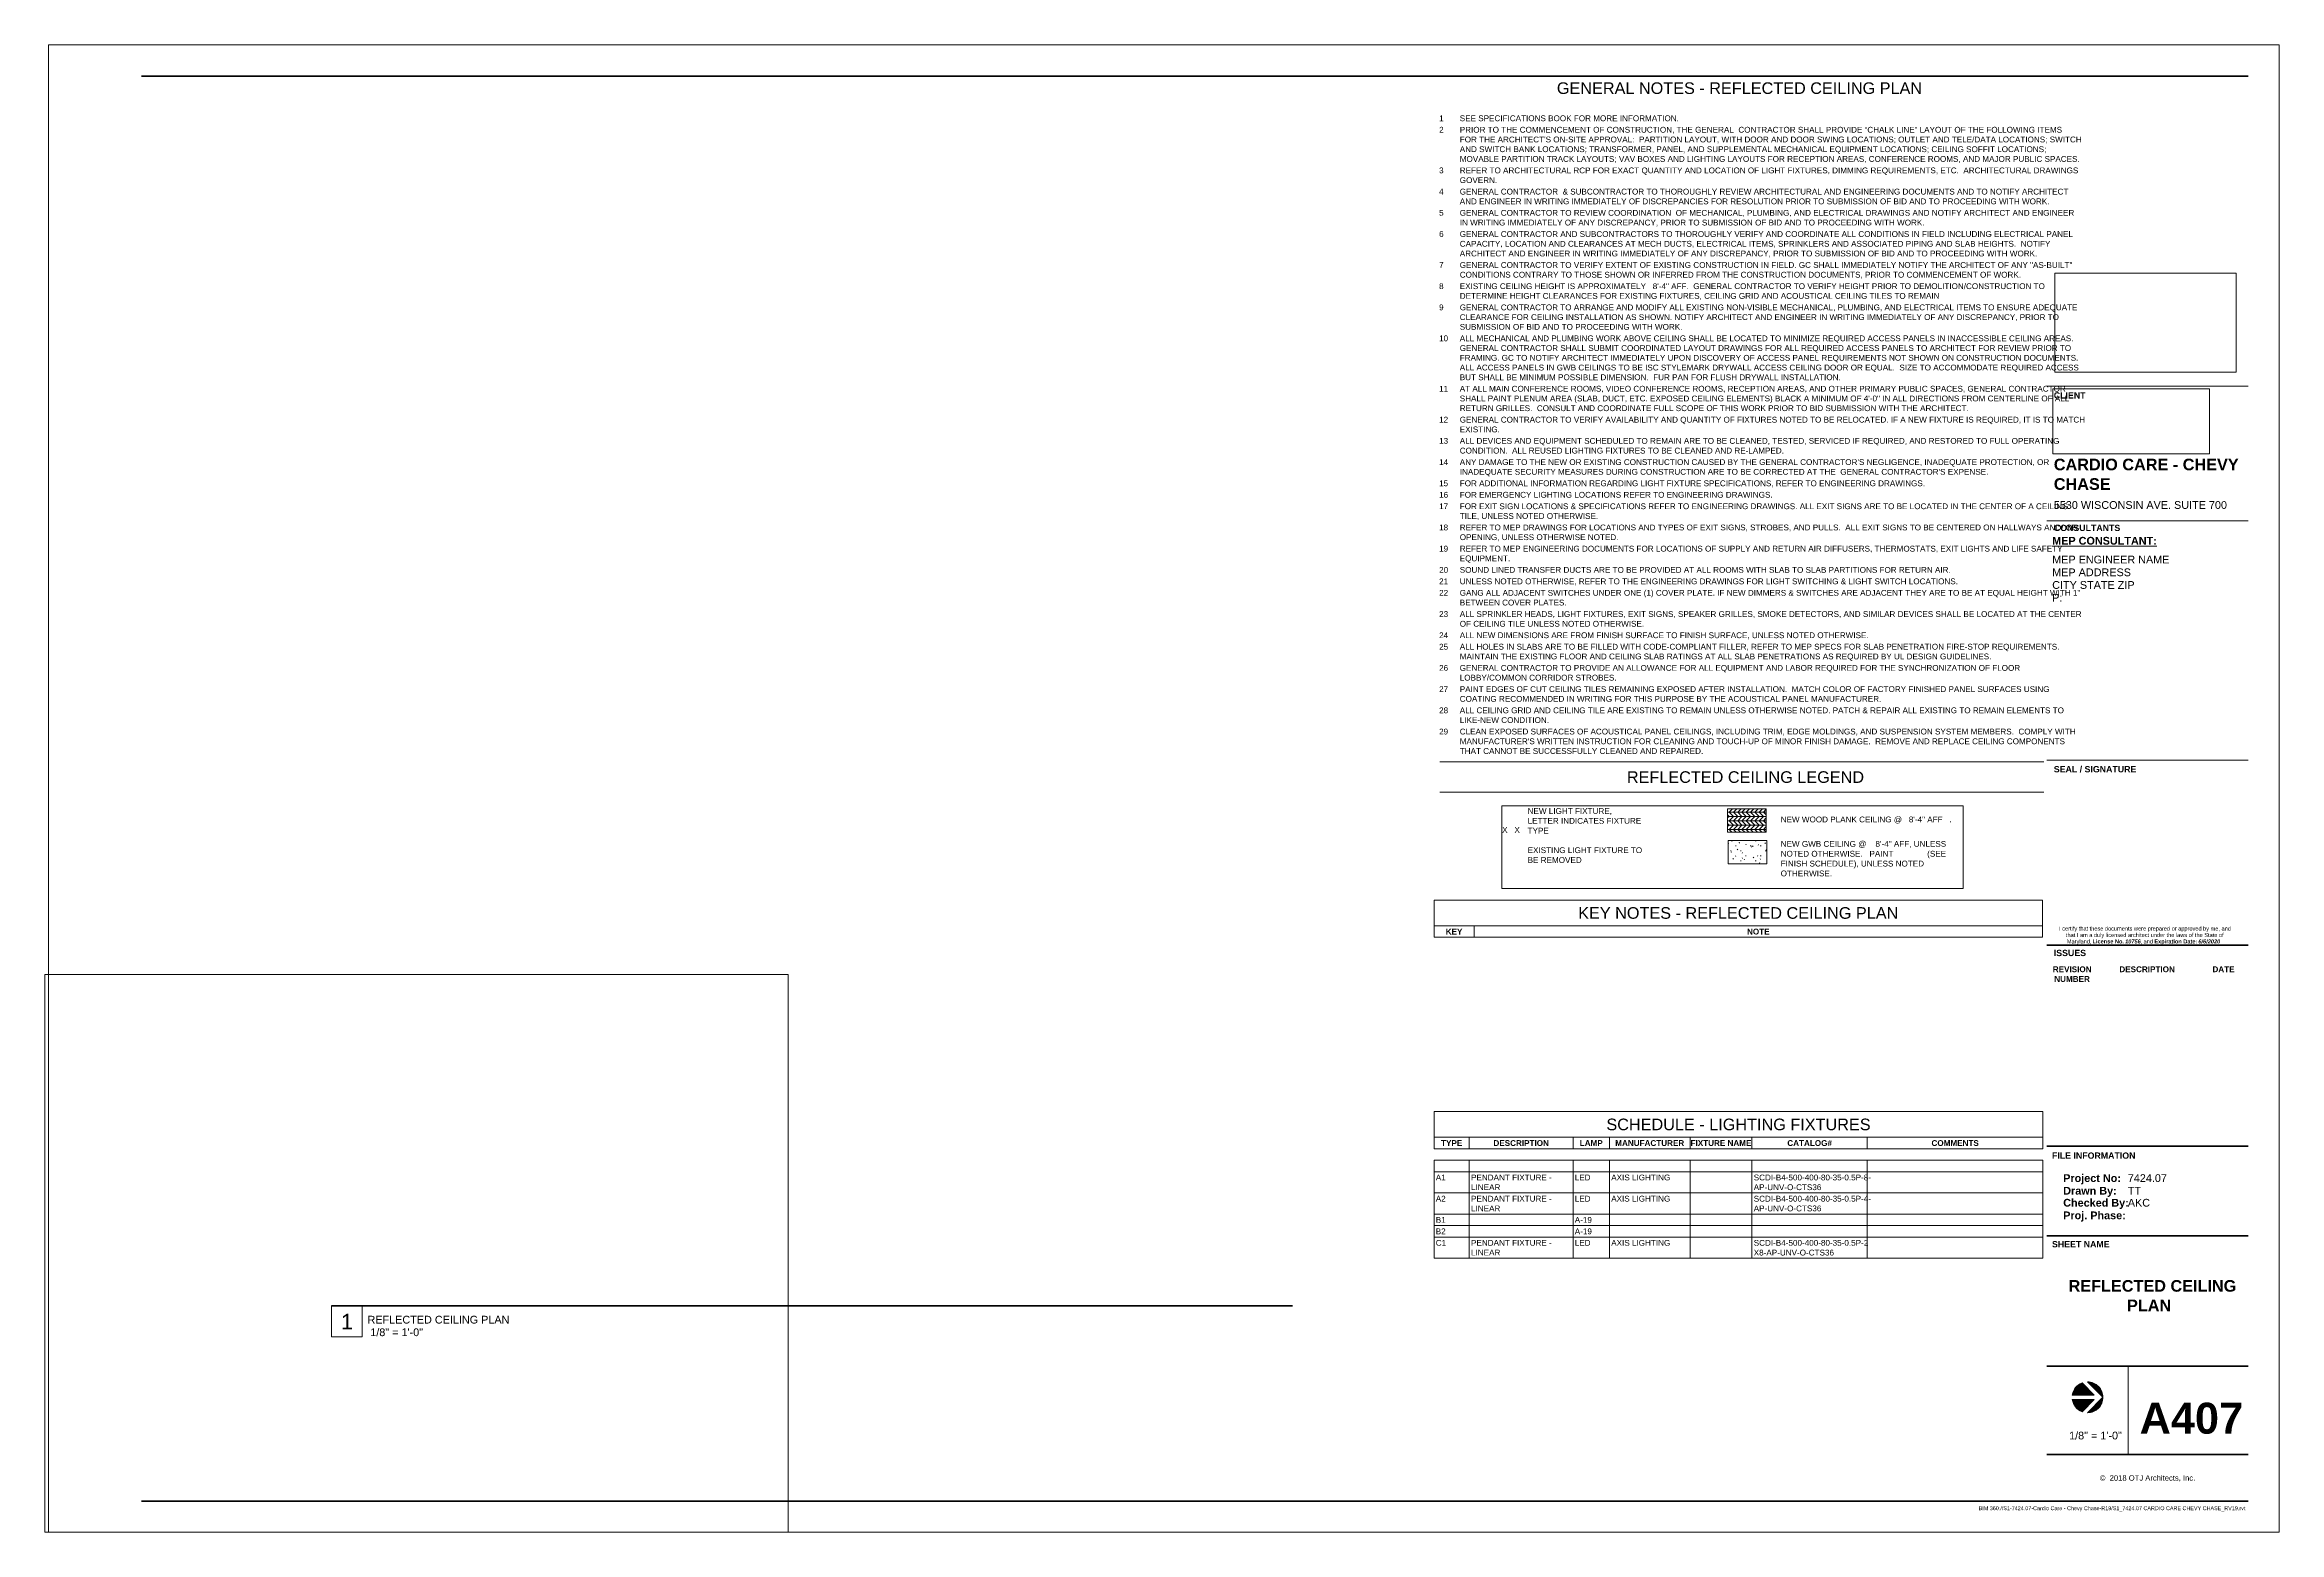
# Paper-space layout 'Layout1' of a CAD drawing. Header units: inches. Extents: x 0 to 36.1, y 0 to 24.
# The model-space entities are those that its viewports show. They can reach past a viewport. Long polylines and large blocks are cut down to what shows.
import ezdxf

# ---------------------------------------------------------------- set-up
doc = ezdxf.new("R2010")
doc.units = ezdxf.units.IN
doc.header["$MEASUREMENT"] = 0
for name, color, linetype, lineweight in [('A-ANNO-NOTE', 131, 'Continuous', 9), ('A-DETL-GENF', 92, 'Continuous', 9), ('A-DETL-THIN', 151, 'Continuous', 9), ('G-ANNO-SCHD', 231, 'Continuous', 9), ('G-ANNO-TEXT', 231, 'Continuous', 9), ('G-ANNO-TTLB', 6, 'Continuous', 9), ('G-ANNO-TTLB-THIN', 151, 'Continuous', 9), ('G-ANNO-TTLB-WIDE', 214, 'Continuous', 50)]:
    doc.layers.add(name, color=color, linetype=linetype, lineweight=lineweight)
doc.layers.add('G-ANNO-NPLT', color=191, linetype='Continuous', plot=False)
doc.styles.add('Arial_1', font='arial.ttf', dxfattribs={"height": 0.06478088543391539})
doc.styles.add('Arial_2', font='arial.ttf', dxfattribs={"height": 0.125})
doc.styles.add('Arial_B', font='arialbd.ttf', dxfattribs={"height": 0.06478088543391539})
doc.styles.add('Arial_B_1', font='arialbd.ttf', dxfattribs={"height": 0.09374999999999999})
doc.styles.add('Arial_B_I', font='arialbi.ttf', dxfattribs={"height": 0.06478088543391539})
doc.styles.add('Swis721 Lt BT', font='swissl.ttf', dxfattribs={"height": 8.999999999999998})
doc.styles.add('Swis721 Lt BT_1', font='swissl.ttf', dxfattribs={"height": 0.1875})
doc.styles.add('Swis721 Lt BT_2', font='swissl.ttf', dxfattribs={"height": 0.09374999999999999})
doc.styles.add('Swis721 Lt BT_3', font='swissl.ttf', dxfattribs={"height": 0.08808360477741585})
doc.styles.add('Swis721 Lt BT_4', font='swissl.ttf', dxfattribs={"height": 0.125})
doc.styles.add('Swis721 Lt BT_5', font='swissl.ttf', dxfattribs={"height": 0.06249999999999999})
doc.styles.add('Swis721 Lt BT_6', font='swissl.ttf', dxfattribs={"height": 0.25})
doc.styles.add('Swis721 Lt BT_B_1', font='', dxfattribs={"height": 0.09374999999999999})
doc.styles.add('Swis721 Lt BT_B_2', font='', dxfattribs={"height": 0.1015625})
doc.styles.add('Swis721 Lt BT_B_3', font='', dxfattribs={"height": 0.125})
doc.styles.add('Swis721 Lt BT_B_4', font='', dxfattribs={"height": 0.5})
doc.styles.add('Swis721 Lt BT_B_5', font='', dxfattribs={"height": 0.1875})
doc.styles.get('Swis721 Lt BT_B_1').set_extended_font_data('Swis721 Lt BT', bold=True)
doc.styles.get('Swis721 Lt BT_B_2').set_extended_font_data('Swis721 Lt BT', bold=True)
doc.styles.get('Swis721 Lt BT_B_3').set_extended_font_data('Swis721 Lt BT', bold=True)
doc.styles.get('Swis721 Lt BT_B_4').set_extended_font_data('Swis721 Lt BT', bold=True)
doc.styles.get('Swis721 Lt BT_B_5').set_extended_font_data('Swis721 Lt BT', bold=True)
picture_1 = doc.add_image_def('image1.png', size_in_pixel=(325, 135))
picture_2 = doc.add_image_def('image2.jpg', size_in_pixel=(2551, 1396))

# ---------------------------------------------------------------- blocks, each defined once
blk = doc.blocks.new('Titleblock - 24 x 36 - MD-6820857-REFLECTED CEILING PLAN')
at = {"layer": 'G-ANNO-TTLB'}
h = blk.add_hatch(color=256, dxfattribs=at)
edge = h.paths.add_edge_path(flags=0)
edge.add_line((32.83055116160608, 2.419932058428184), (33.02667975864673, 2.2238034613876))
edge.add_line((33.02667975864673, 2.2238034613876), (32.67215606552619, 2.223803461387536))
edge.add_arc((32.91804582087888, 2.187245738481788), 0.2485925157591429, 110.60725363530631, 171.5434806647319, ccw=False)
h = blk.add_hatch(color=256, dxfattribs=at)
edge = h.paths.add_edge_path(flags=0)
edge.add_line((33.16663833663804, 2.187245738481864), (32.91804582087887, 2.43583825424097))
edge.add_arc((32.91804582087891, 2.187245738481831), 0.2485925157591347, 8.58335624798201e-12, 90.00000000000978, ccw=False)
h = blk.add_hatch(color=256, dxfattribs=at)
edge = h.paths.add_edge_path(flags=0)
edge.add_line((32.9180458208789, 1.938653222722687), (33.16663833663805, 2.187245738481875))
edge.add_arc((32.91804582087891, 2.187245738481831), 0.2485925157591432, -90.0000000000021, 1.1425527191022411e-11, ccw=False)
h = blk.add_hatch(color=256, dxfattribs=at)
edge = h.paths.add_edge_path(flags=0)
edge.add_line((33.02667975864679, 2.150688015576083), (32.83055116160617, 1.954559418535402))
edge.add_arc((32.91804582087894, 2.187245738481863), 0.2485925157591987, 188.4565193352742, 249.3927463647058, ccw=False)
edge.add_line((32.6721560655262, 2.150688015576083), (33.02667975864679, 2.150688015576083))
at = {"layer": 'A-ANNO-NOTE'}
for p, q in [((32.6721560655262, 2.223803461387602), (33.02667975864673, 2.223803461387602)), ((33.02667975864673, 2.223803461387602), (32.6721560655262, 2.223803461387602)), ((32.67215606552619, 2.223803461387536), (33.02667975864673, 2.2238034613876)), ((32.83055116160608, 2.419932058428178), (33.02667975864673, 2.223803461387602)), ((33.02667975864673, 2.223803461387602), (32.83055116160608, 2.419932058428178)), ((33.02667975864673, 2.2238034613876), (32.83055116160608, 2.419932058428184)), ((32.91804582087887, 2.435838254240955), (33.16663833663804, 2.187245738481861)), ((33.16663833663804, 2.18724573848187), (32.91804582087888, 2.435838254240954)), ((32.91804582087887, 2.43583825424097), (33.16663833663804, 2.187245738481864)), ((33.16663833663804, 2.187245738481863), (32.91804582087889, 1.938653222722688)), ((32.9180458208789, 1.938653222722688), (33.16663833663804, 2.187245738481854)), ((33.16663833663805, 2.187245738481875), (32.9180458208789, 1.938653222722687)), ((32.6721560655262, 2.150688015576085), (33.02667975864679, 2.150688015576085)), ((33.02667975864679, 2.150688015576085), (32.6721560655262, 2.150688015576085)), ((33.02667975864679, 2.150688015576083), (32.6721560655262, 2.150688015576083)), ((32.83055116160617, 1.954559418535402), (33.02667975864679, 2.150688015576085)), ((33.02667975864679, 2.150688015576085), (32.83055116160617, 1.954559418535402)), ((32.83055116160617, 1.954559418535402), (33.02667975864679, 2.150688015576083))]:
    blk.add_line(p, q, dxfattribs=at)
for centre, radius, start, end in [((32.91804582087887, 2.18724573848179), 0.2485925157591338, 110.6072536353049, 171.5434806647313), ((32.91804582087887, 2.18724573848179), 0.2485925157591355, 110.6072536353153, 171.5434806647312), ((32.91804582087888, 2.187245738481788), 0.2485925157591429, 110.6072536353059, 171.5434806647316), ((32.91804582087891, 2.187245738481832), 0.2485925157591425, 8.184362334075995e-12, 90.0000000000082), ((32.91804582087891, 2.187245738481822), 0.2485925157591271, 359.9999999953104, 90.00000000000594), ((32.91804582087891, 2.187245738481831), 0.2485925157591347, 7.830525625763178e-12, 90.00000000000948), ((32.91804582087891, 2.187245738481832), 0.2485925157591441, 269.9999999999964, 1.034316382411936e-11), ((32.91804582087891, 2.187245738481822), 0.2485925157591335, 269.9999999999933, 359.9999999953096), ((32.91804582087891, 2.187245738481831), 0.2485925157591431, 269.9999999999976, 1.059760819863644e-11), ((32.91804582087894, 2.187245738481875), 0.2485925157592057, 188.4565193352745, 249.3927463647045), ((32.91804582087894, 2.187245738481875), 0.2485925157592067, 188.4565193352756, 249.3927463647047), ((32.91804582087894, 2.187245738481863), 0.2485925157591987, 188.4565193352738, 249.3927463647054)]:
    blk.add_arc(centre, radius, start, end, dxfattribs=at)
at = {"layer": 'G-ANNO-TTLB'}
for p, q in [((0.0124999999999992, 24.0125), (0.0124999999999992, 0.01249999999988205)), ((36.0125, 24.0125), (0.01249999999999929, 24.0125)), ((36.0125, 0.01249999999988205), (36.0125, 24.0125)), ((32.26249999999998, 18.50182749999995), (35.51249999999998, 18.50182749999995)), ((32.26249999999998, 18.50182749999995), (35.51249999999998, 18.50182749999995)), ((0.0124999999999992, 0.01249999999988205), (36.0125, 0.01249999999988205))]:
    blk.add_line(p, q, dxfattribs=at)
at = {"layer": 'G-ANNO-TTLB-THIN'}
for p, q in [((32.26249999999998, 16.33142379176223), (35.51249999999999, 16.33142379176223)), ((32.26249999999997, 12.46983910714828), (35.51249999999999, 12.46983910714828)), ((33.57501179533868, 2.690203614458643), (33.57501179533868, 1.262499999999882))]:
    blk.add_line(p, q, dxfattribs=at)
at = {"layer": 'G-ANNO-TTLB-WIDE'}
for p, q in [((35.51249999999999, 23.50249999999988), (1.512500000000036, 23.50249999999988)), ((32.26249999999997, 9.481457673865455), (35.51249999999999, 9.481457673865455)), ((35.51249999999999, 6.23808437727519), (32.26249999999996, 6.238084377275201)), ((35.51249999999999, 4.791063195861031), (32.26249999999996, 4.791063195861041)), ((32.26249999999996, 2.690203614458643), (35.51249999999999, 2.690203614458643)), ((32.26249999999995, 1.262499999999882), (35.51249999999999, 1.262499999999882)), ((1.512499999999998, 0.512499999999882), (32.26249999999998, 0.512499999999882)), ((32.26249999999998, 0.512499999999882), (35.51249999999999, 0.512499999999882))]:
    blk.add_line(p, q, dxfattribs=at)
at = {"layer": 'G-ANNO-TTLB', "attachment_point": 1}
for s, insert, char_height, width, style in [('CLIENT', (32.37337726309555, 18.4048593631446), 0.1015625, 0.5712812499999999, 'Swis721 Lt BT_B_2'), ('CONSULTANTS', (32.37428590828188, 16.26570565490687), 0.1015625, 1.199375, 'Swis721 Lt BT_B_2'), ('\\LMEP CONSULTANT:', (32.34764723457467, 16.07048089578847), 0.125, 1.94425, 'Swis721 Lt BT_B_3'), ('SEAL / SIGNATURE', (32.37325769334894, 12.37266955427129), 0.1015625, 1.4834375, 'Swis721 Lt BT_B_2'), ('I certify that these documents were prepared or approved by me, and ', (32.4592336964025, 9.782960205563525), 0.06478088543391539, 3.332999999999999, 'Arial_1'), ('ISSUES', (32.37329619640249, 9.407423061719072), 0.1015625, 0.5807499999999998, 'Swis721 Lt BT_B_2'), ('that I am a duly licensed architect under the laws of the State of ', (32.56860869640249, 9.678793538896858), 0.06478088543391539, 3.064718749999999, 'Arial_1'), ('Maryland, ', (32.58423369640249, 9.57462687223019), 0.06478088543391539, 0.5018437499999999, 'Arial_1'), ('License No. ', (32.9982961964025, 9.57462687223019), 0.06478088543391539, 0.6375624999999999, 'Arial_B'), ('10756', (33.52433786306916, 9.57462687223019), 0.06478088543391539, 0.2998437499999998, 'Arial_B_I'), (', and ', (33.7717336964025, 9.57462687223019), 0.06478088543391539, 0.2714375000000002, 'Arial_1'), ('Expiration Date: ', (33.99569202973583, 9.57462687223019), 0.06478088543391539, 0.8616562499999998, 'Arial_B'), ('6/6/2020', (34.70662952973583, 9.57462687223019), 0.06478088543391539, 0.4229374999999998, 'Arial_B_I'), ('REVISION', (32.35695457809687, 9.140284603439184), 0.09374999999999999, 0.7638124999999998, 'Arial_B_1'), ('DESCRIPTION', (33.43154503972991, 9.140284603439184), 0.09374999999999999, 1.098375, 'Arial_B_1'), ('DATE', (34.9337205070849, 9.140284603439184), 0.09374999999999999, 0.4355624999999999, 'Arial_B_1'), ('NUMBER', (32.38039207809687, 8.984034603439184), 0.09374999999999999, 0.7101562499999998, 'Arial_B_1'), ('FILE INFORMATION', (32.3437895233209, 6.137686378713225), 0.1015625, 1.51815625, 'Swis721 Lt BT_B_2'), ('Project No:', (32.5251891811193, 5.786302740495375), 0.125, 1.05103125, 'Swis721 Lt BT_B_3'), ('Drawn By:', (32.5251891811193, 5.582971810793804), 0.125, 0.9658125, 'Swis721 Lt BT_B_3'), ('Checked By:', (32.5251891811193, 5.388781716767459), 0.125, 1.20253125, 'Swis721 Lt BT_B_3'), ('Proj. Phase:', (32.5251891811193, 5.185169475354638), 0.125, 1.13625, 'Swis721 Lt BT_B_3'), ('SHEET NAME', (32.3437895233209, 4.70809458642389), 0.1015625, 1.0415625, 'Swis721 Lt BT_B_2'), ('©  2018 OTJ Architects, Inc.', (33.11587570819173, 0.9295714964828042), 0.08808360477741585, 1.855875, 'Swis721 Lt BT_3')]:
    blk.add_mtext(s, dxfattribs=dict(at, insert=insert, char_height=char_height, width=width, style=style))
at = {"layer": 'G-ANNO-TTLB'}
image = blk.add_image(picture_2, insert=(32.39115841158299, 18.72602272428799), size_in_units=(2.92585334867135, 1.601133388767229), dxfattribs=at)
image.dxf.flags = 7
image = blk.add_image(picture_1, insert=(32.35598556219599, 17.40837652424474), size_in_units=(2.531015378676517, 1.051344849604092), dxfattribs=at)
image.dxf.flags = 7
blk = doc.blocks.new('Viewport - View Title-792418-REFLECTED CEILING PLAN')
at = {"layer": 'G-ANNO-TTLB'}
for p, q in [((-0.4999999999999999, -4.038348901381376e-16), (-0.4999999999999999, -0.4999999999999999)), ((9.907711837301142e-35, -2.019428190207919e-15), (2.453098328859381e-20, -0.4999999999999999)), ((2.453098328858919e-20, -0.4999999999999999), (-0.4999999999999999, -0.4999999999999999))]:
    blk.add_line(p, q, dxfattribs=at)
at = {"layer": 'G-ANNO-TTLB', "lineweight": 90}
blk.add_line((-0.4999999999999999, -4.038348901381376e-16), (0, -2.019428190207919e-15), dxfattribs=at)

msp = doc.modelspace()

# ---------------------------------------------------------------- hatches: boundary and pattern name
at = {"layer": 'A-DETL-GENF'}
h = msp.add_hatch(dxfattribs=at)
h.set_pattern_fill('FP_3', style=0, pattern_type=2)
h.set_pattern_definition([(0, (983.8819588363816, 0), (0, 6.664), []), (315, (983.8819588363816, 0), (6.663774305902024, 0), [9.424, -9.424]), (45, (983.8819588363816, 0), (6.663774305902024, 0), [9.424, -9.424])])
h.paths.add_polyline_path([(3120.699540004699, -70.81891872220233), (3120.699540004699, -34.81891872220216), (3060.699540004699, -34.81891872220216), (3060.699540004699, -70.81891872220233), (3061.389566170415, -70.81891872220233)], flags=0)
h = msp.add_hatch(dxfattribs=at)
h.set_pattern_fill('FP_2', style=0, pattern_type=2)
h.set_pattern_definition([(0, (983.8819588363816, 0), (30.72, 7.68), [1.267, -21.773, 1.267, -21.773, -122.88]), (0, (983.8819588363816, 0), (30.72, 7.68), [-46.08, 1.267, -44.813, 1.267, -21.773, -53.76]), (0, (983.8819588363816, 0), (30.72, 7.68), [-115.2, 1.267, -14.093, 1.267, -37.133]), (120, (995.4019588363816, 3.84), (-22.01107510106448, 22.76430040425796), [1.267, -21.773, 1.267, -21.773, -122.88]), (120, (995.4019588363816, 3.84), (-22.01107510106448, 22.76430040425796), [-46.07999999999998, 1.267, -44.81299999999999, 1.267, -21.773, -53.75999999999998]), (120, (995.4019588363816, 3.84), (-22.01107510106448, 22.76430040425796), [-115.2, 1.267, -14.093, 1.267, -37.13299999999999]), (240, (999.2419588363816, 19.2), (-8.708924898935503, -30.44430040425795), [1.267, -21.773, 1.267, -21.773, -122.88]), (240, (999.2419588363816, 19.2), (-8.708924898935503, -30.44430040425795), [-46.08, 1.267, -44.813, 1.267, -21.773, -53.76]), (240, (999.2419588363816, 19.2), (-8.708924898935503, -30.44430040425795), [-115.2, 1.267, -14.093, 1.267, -37.133])])
h.paths.add_polyline_path([(3121.389566170416, -120.0237748107931), (3121.389566170416, -84.02377481079326), (3061.389566170415, -84.02377481079326), (3061.389566170415, -120.0237748107931)], flags=0)

# ---------------------------------------------------------------- linework, layer by layer
at = {"layer": 'A-DETL-THIN'}
for p, q in [((3120.699540004697, -34.81891872220211), (3060.699540004697, -34.81891872220211)), ((3060.699540004697, -34.81891872220211), (3060.699540004697, -70.81891872220218)), ((3120.699540004697, -70.81891872220218), (3120.699540004697, -34.81891872220211)), ((3060.699540004697, -70.81891872220218), (3120.699540004697, -70.81891872220218)), ((3121.389566170414, -84.02377481079316), (3061.389566170414, -84.02377481079316)), ((3061.389566170414, -84.02377481079316), (3061.389566170414, -120.0237748107931)), ((3121.389566170414, -120.0237748107931), (3121.389566170414, -84.02377481079316)), ((3061.389566170414, -120.0237748107931), (3121.389566170414, -120.0237748107931))]:
    msp.add_line(p, q, dxfattribs=at)

# ---------------------------------------------------------------- texts
at = {"layer": 'G-ANNO-TEXT', "color": 7, "char_height": 8.999999999999998, "attachment_point": 1, "style": 'Swis721 Lt BT'}
for s, insert, width in [('NEW LIGHT FIXTURE, ', (2750.894136567868, -33.72719418542692), 153.015), ('NEW WOOD PLANK CEILING @   8\'-4" AFF   .', (3142.903644061108, -46.81063552815404), 308.454), ('LETTER INDICATES FIXTURE ', (2750.894136567868, -48.97719418542692), 202.101), ('X', (2711.451721084617, -63.06521086101014), 9.09), ('X', (2730.451721084617, -63.06521086101023), 9.09), ('TYPE', (2750.894136567868, -64.22719418542691), 35.75399999999999), ('NEW GWB CEILING @    8\'-4" AFF, UNLESS ', (3142.903644061108, -84.6916507240174), 301.485), ('EXISTING LIGHT FIXTURE TO ', (2750.894136567868, -94.43937153411116), 205.1309999999999), ('NOTED OTHERWISE.   PAINT               (SEE ', (3142.903644061108, -99.9416507240174), 300.8789999999999), ('BE REMOVED', (2750.894136567868, -109.6893715341112), 96.65699999999997), ('FINISH SCHEDULE), UNLESS NOTED ', (3142.903644061108, -115.1916507240174), 262.398), ('OTHERWISE.', (3142.903644061108, -130.4416507240174), 90.294)]:
    msp.add_mtext(s, dxfattribs=dict(at, insert=insert, width=width))

psp = doc.layouts.get("Layout1")

# ---------------------------------------------------------------- linework, layer by layer
at = {"layer": 'A-DETL-THIN'}
for p, q in [((22.51250000000001, 12.43346011730542), (32.26250000000001, 12.43346011730538)), ((22.51250000000001, 11.94346011730543), (32.26250000000001, 11.94346011730539)), ((22.42060873273001, 10.20242835302354), (22.42060873273001, 9.785761686356869)), ((32.23974856415997, 10.20242835302354), (22.42060873273001, 10.20242835302354)), ((32.23974856415997, 9.785761686356869), (32.23974856415997, 10.20242835302354)), ((22.42060873273001, 9.785761686356869), (22.42060873273001, 9.600595755594142)), ((22.42060873273001, 9.785761686356869), (32.23974856415997, 9.785761686356869)), ((23.06756098913948, 9.785761686356869), (23.06756098913948, 9.600595755594142)), ((32.23974856415997, 9.785761686356869), (32.23974856415997, 9.600595755594142)), ((32.23974856415997, 9.600595755594142), (22.42060873273001, 9.600595755594142)), ((22.42060873273001, 6.790382240208523), (22.42060873273001, 6.373715573541857)), ((32.24803127562492, 6.790382240208523), (22.42060873273001, 6.790382240208523)), ((32.24803127562492, 6.373715573541857), (32.24803127562492, 6.790382240208523)), ((22.42060873273001, 6.373715573541857), (22.42060873273001, 6.188549642779131)), ((22.42060873273001, 6.373715573541857), (32.24803127562492, 6.373715573541857)), ((22.99017447689265, 6.188549642779131), (22.42060873273001, 6.188549642779131)), ((22.99017447689265, 6.373715573541857), (22.99017447689265, 6.188549642779131)), ((24.66389765994243, 6.188549642779131), (22.99017447689266, 6.188549642779131)), ((24.66389765994243, 6.373715573541857), (24.66389765994243, 6.188549642779131)), ((25.25217793696757, 6.188549642779131), (24.66389765994243, 6.188549642779131)), ((25.25217793696757, 6.373715573541857), (25.25217793696757, 6.188549642779131)), ((26.55188366514415, 6.188549642779131), (25.25217793696757, 6.188549642779131)), ((26.55188366514415, 6.373715573541857), (26.55188366514415, 6.188549642779131)), ((27.55188366514415, 6.188549642779131), (26.55188366514415, 6.188549642779131)), ((27.55188366514415, 6.373715573541857), (27.55188366514415, 6.188549642779131)), ((29.41275217681885, 6.188549642779131), (27.55188366514414, 6.188549642779131)), ((29.41275217681885, 6.373715573541857), (29.41275217681885, 6.188549642779131)), ((32.24803127562492, 6.188549642779131), (29.41275217681885, 6.188549642779131)), ((32.24803127562492, 6.373715573541857), (32.24803127562492, 6.188549642779131)), ((22.99017447689265, 6.003383712016406), (22.42060873273001, 6.003383712016406)), ((22.42060873273001, 6.003383712016406), (22.42060873273001, 5.818217781253681)), ((22.99017447689265, 5.818217781253681), (22.42060873273001, 5.818217781253681)), ((22.42060873273001, 5.818217781253681), (22.42060873273001, 5.47601091972823)), ((24.66389765994243, 6.003383712016406), (22.99017447689266, 6.003383712016406)), ((22.99017447689265, 6.003383712016406), (22.99017447689265, 5.818217781253681)), ((24.66389765994243, 5.818217781253681), (22.99017447689266, 5.818217781253681)), ((22.99017447689265, 5.818217781253681), (22.99017447689265, 5.47601091972823)), ((25.25217793696757, 6.003383712016406), (24.66389765994243, 6.003383712016406)), ((24.66389765994243, 6.003383712016406), (24.66389765994243, 5.818217781253681)), ((25.25217793696757, 5.818217781253681), (24.66389765994243, 5.818217781253681)), ((24.66389765994243, 5.818217781253681), (24.66389765994243, 5.47601091972823)), ((26.55188366514415, 6.003383712016406), (25.25217793696757, 6.003383712016406)), ((25.25217793696757, 6.003383712016406), (25.25217793696757, 5.818217781253681)), ((26.55188366514415, 5.818217781253681), (25.25217793696757, 5.818217781253681)), ((25.25217793696757, 5.818217781253681), (25.25217793696757, 5.47601091972823)), ((27.55188366514415, 6.003383712016406), (26.55188366514415, 6.003383712016406)), ((26.55188366514415, 6.003383712016406), (26.55188366514415, 5.818217781253681)), ((27.55188366514415, 5.818217781253681), (26.55188366514415, 5.818217781253681)), ((26.55188366514415, 5.818217781253681), (26.55188366514415, 5.47601091972823)), ((29.41275217681885, 6.003383712016406), (27.55188366514414, 6.003383712016406)), ((27.55188366514415, 6.003383712016406), (27.55188366514415, 5.818217781253681)), ((29.41275217681885, 5.818217781253681), (27.55188366514414, 5.818217781253681)), ((27.55188366514415, 5.818217781253681), (27.55188366514415, 5.47601091972823)), ((32.24803127562492, 6.003383712016406), (29.41275217681885, 6.003383712016406)), ((29.41275217681885, 6.003383712016406), (29.41275217681885, 5.818217781253681)), ((32.24803127562492, 5.818217781253681), (29.41275217681885, 5.818217781253681)), ((29.41275217681885, 5.818217781253681), (29.41275217681885, 5.47601091972823)), ((32.24803127562492, 6.003383712016406), (32.24803127562492, 5.818217781253681)), ((32.24803127562492, 5.818217781253681), (32.24803127562492, 5.47601091972823)), ((22.99017447689265, 5.476010919728231), (22.42060873273001, 5.476010919728231)), ((22.42060873273001, 5.476010919728231), (22.42060873273001, 5.13380405820278)), ((24.66389765994243, 5.476010919728231), (22.99017447689266, 5.476010919728231)), ((22.99017447689265, 5.476010919728231), (22.99017447689265, 5.13380405820278)), ((25.25217793696757, 5.476010919728231), (24.66389765994243, 5.476010919728231)), ((24.66389765994243, 5.476010919728231), (24.66389765994243, 5.13380405820278)), ((26.55188366514415, 5.476010919728231), (25.25217793696757, 5.476010919728231)), ((25.25217793696757, 5.476010919728231), (25.25217793696757, 5.13380405820278)), ((27.55188366514415, 5.476010919728231), (26.55188366514415, 5.476010919728231)), ((26.55188366514415, 5.476010919728231), (26.55188366514415, 5.13380405820278)), ((29.41275217681885, 5.476010919728231), (27.55188366514414, 5.476010919728231)), ((27.55188366514415, 5.476010919728231), (27.55188366514415, 5.13380405820278)), ((32.24803127562492, 5.476010919728231), (29.41275217681885, 5.476010919728231)), ((29.41275217681885, 5.476010919728231), (29.41275217681885, 5.13380405820278)), ((32.24803127562492, 5.476010919728231), (32.24803127562492, 5.13380405820278)), ((22.99017447689265, 5.133804058202779), (22.42060873273001, 5.133804058202779)), ((22.42060873273001, 5.133804058202779), (22.42060873273001, 4.948638127440054)), ((24.66389765994243, 5.133804058202779), (22.99017447689266, 5.133804058202779)), ((22.99017447689265, 5.133804058202779), (22.99017447689265, 4.948638127440054)), ((25.25217793696757, 5.133804058202779), (24.66389765994243, 5.133804058202779)), ((24.66389765994243, 5.133804058202779), (24.66389765994243, 4.948638127440054)), ((26.55188366514415, 5.133804058202779), (25.25217793696757, 5.133804058202779)), ((25.25217793696757, 5.133804058202779), (25.25217793696757, 4.948638127440054)), ((27.55188366514415, 5.133804058202779), (26.55188366514415, 5.133804058202779)), ((26.55188366514415, 5.133804058202779), (26.55188366514415, 4.948638127440054)), ((29.41275217681885, 5.133804058202779), (27.55188366514414, 5.133804058202779)), ((27.55188366514415, 5.133804058202779), (27.55188366514415, 4.948638127440054)), ((32.24803127562492, 5.133804058202779), (29.41275217681885, 5.133804058202779)), ((29.41275217681885, 5.133804058202779), (29.41275217681885, 4.948638127440054)), ((32.24803127562492, 5.133804058202779), (32.24803127562492, 4.948638127440054)), ((22.99017447689265, 4.948638127440054), (22.42060873273001, 4.948638127440054)), ((22.42060873273001, 4.948638127440054), (22.42060873273001, 4.76347219667733)), ((22.99017447689265, 4.76347219667733), (22.42060873273001, 4.76347219667733)), ((22.42060873273001, 4.76347219667733), (22.42060873273001, 4.421265335151879)), ((24.66389765994243, 4.948638127440054), (22.99017447689266, 4.948638127440054)), ((22.99017447689265, 4.948638127440054), (22.99017447689265, 4.76347219667733)), ((24.66389765994243, 4.76347219667733), (22.99017447689266, 4.76347219667733)), ((22.99017447689265, 4.76347219667733), (22.99017447689265, 4.421265335151879)), ((25.25217793696757, 4.948638127440054), (24.66389765994243, 4.948638127440054)), ((24.66389765994243, 4.948638127440054), (24.66389765994243, 4.76347219667733)), ((25.25217793696757, 4.76347219667733), (24.66389765994243, 4.76347219667733)), ((24.66389765994243, 4.76347219667733), (24.66389765994243, 4.421265335151879)), ((26.55188366514415, 4.948638127440054), (25.25217793696757, 4.948638127440054)), ((25.25217793696757, 4.948638127440054), (25.25217793696757, 4.76347219667733)), ((26.55188366514415, 4.76347219667733), (25.25217793696757, 4.76347219667733)), ((25.25217793696757, 4.76347219667733), (25.25217793696757, 4.421265335151879)), ((27.55188366514415, 4.948638127440054), (26.55188366514415, 4.948638127440054)), ((26.55188366514415, 4.948638127440054), (26.55188366514415, 4.76347219667733)), ((27.55188366514415, 4.76347219667733), (26.55188366514415, 4.76347219667733)), ((26.55188366514415, 4.76347219667733), (26.55188366514415, 4.421265335151879)), ((29.41275217681885, 4.948638127440054), (27.55188366514414, 4.948638127440054)), ((27.55188366514415, 4.948638127440054), (27.55188366514415, 4.76347219667733)), ((29.41275217681885, 4.76347219667733), (27.55188366514414, 4.76347219667733)), ((27.55188366514415, 4.76347219667733), (27.55188366514415, 4.421265335151879)), ((32.24803127562492, 4.948638127440054), (29.41275217681885, 4.948638127440054)), ((29.41275217681885, 4.948638127440054), (29.41275217681885, 4.76347219667733)), ((32.24803127562492, 4.76347219667733), (29.41275217681885, 4.76347219667733)), ((29.41275217681885, 4.76347219667733), (29.41275217681885, 4.421265335151879)), ((32.24803127562492, 4.948638127440054), (32.24803127562492, 4.76347219667733)), ((32.24803127562492, 4.76347219667733), (32.24803127562492, 4.421265335151879)), ((22.99017447689265, 4.421265335151878), (22.42060873273001, 4.421265335151878)), ((24.66389765994243, 4.421265335151878), (22.99017447689266, 4.421265335151878)), ((25.25217793696757, 4.421265335151878), (24.66389765994243, 4.421265335151878)), ((26.55188366514415, 4.421265335151878), (25.25217793696757, 4.421265335151878)), ((27.55188366514415, 4.421265335151878), (26.55188366514415, 4.421265335151878)), ((29.41275217681885, 4.421265335151878), (27.55188366514414, 4.421265335151878)), ((32.24803127562492, 4.421265335151878), (29.41275217681885, 4.421265335151878))]:
    psp.add_line(p, q, dxfattribs=at)
at = {"layer": 'G-ANNO-NPLT', "lineweight": 90}
psp.add_line((5.125978825907952, 3.651791725091032), (20.13457766460283, 3.651791725091032), dxfattribs=at)

# ---------------------------------------------------------------- block references
at = {"layer": 'G-ANNO-TTLB'}
for name, p in [('Titleblock - 24 x 36 - MD-6820857-REFLECTED CEILING PLAN', (0.04919969163946534, -0.008514336461123716)), ('Viewport - View Title-792418-REFLECTED CEILING PLAN', (5.125978825907952, 3.651791725091032))]:
    psp.add_blockref(name, p, dxfattribs=at)

# ---------------------------------------------------------------- texts
at = {"layer": 'G-ANNO-SCHD', "line_spacing_factor": 1.005061956881442}
for s, insert, char_height, width, attachment_point, style in [('GENERAL NOTES - REFLECTED CEILING PLAN', (27.35014039195591, 23.39639821060382), 0.1875, 6.574377576257212, 2, 'Swis721 Lt BT_1'), ('1', (22.50265101999129, 22.86367826035521), 0.09374999999999999, 0.08309975267930748, 1, 'Swis721 Lt BT_2'), ('SEE SPECIFICATIONS BOOK FOR MORE INFORMATION.', (22.83598435332462, 22.86367826035521), 0.09374999999999999, 3.955548227535036, 1, 'Swis721 Lt BT_2'), ('2', (22.50265101999129, 22.67851232959249), 0.09374999999999999, 0.08309975267930748, 1, 'Swis721 Lt BT_2'), ("PRIOR TO THE COMMENCEMENT OF CONSTRUCTION, THE GENERAL  CONTRACTOR SHALL PROVIDE “CHALK LINE” LAYOUT OF THE FOLLOWING ITEMS\\PFOR THE ARCHITECT'S ON-SITE APPROVAL:  PARTITION LAYOUT, WITH DOOR AND DOOR SWING LOCATIONS; OUTLET AND TELE/DATA LOCATIONS; SWITCH\\PAND SWITCH BANK LOCATIONS; TRANSFORMER, PANEL, AND SUPPLEMENTAL MECHANICAL EQUIPMENT LOCATIONS; CEILING SOFFIT LOCATIONS;\\PMOVABLE PARTITION TRACK LAYOUTS; VAV BOXES AND LIGHTING LAYOUTS FOR RECEPTION AREAS, CONFERENCE ROOMS, AND MAJOR PUBLIC SPACES.", (22.83598435332462, 22.67851232959249), 0.09374999999999999, 11.1721681780709, 1, 'Swis721 Lt BT_2'), ('3', (22.50265101999129, 22.02222360654159), 0.09374999999999999, 0.08309975267930748, 1, 'Swis721 Lt BT_2'), ('REFER TO ARCHITECTURAL RCP FOR EXACT QUANTITY AND LOCATION OF LIGHT FIXTURES, DIMMING REQUIREMENTS, ETC.  ARCHITECTURAL DRAWINGS\\PGOVERN.', (22.83598435332462, 22.02222360654159), 0.09374999999999999, 11.07957131079967, 1, 'Swis721 Lt BT_2'), ('4', (22.50265101999129, 21.68001674501614), 0.09374999999999999, 0.08309975267930748, 1, 'Swis721 Lt BT_2'), ('GENERAL CONTRACTOR  & SUBCONTRACTOR TO THOROUGHLY REVIEW ARCHITECTURAL AND ENGINEERING DOCUMENTS AND TO NOTIFY ARCHITECT\\PAND ENGINEER IN WRITING IMMEDIATELY OF DISCREPANCIES FOR RESOLUTION PRIOR TO SUBMISSION OF BID AND TO PROCEEDING WITH WORK.', (22.83598435332462, 21.68001674501614), 0.09374999999999999, 10.95729596042869, 1, 'Swis721 Lt BT_2'), ('5', (22.50265101999129, 21.33780988349069), 0.09374999999999999, 0.08309975267930748, 1, 'Swis721 Lt BT_2'), ('GENERAL CONTRACTOR TO REVIEW COORDINATION  OF MECHANICAL, PLUMBING, AND ELECTRICAL DRAWINGS AND NOTIFY ARCHITECT AND ENGINEER\\PIN WRITING IMMEDIATELY OF ANY DISCREPANCY, PRIOR TO SUBMISSION OF BID AND TO PROCEEDING WITH WORK.', (22.83598435332462, 21.33780988349069), 0.09374999999999999, 11.08194558944765, 1, 'Swis721 Lt BT_2'), ('6', (22.50265101999129, 20.99560302196523), 0.09374999999999999, 0.08309975267930748, 1, 'Swis721 Lt BT_2'), ('GENERAL CONTRACTOR AND SUBCONTRACTORS TO THOROUGHLY VERIFY AND COORDINATE ALL CONDITIONS IN FIELD INCLUDING ELECTRICAL PANEL\\PCAPACITY, LOCATION AND CLEARANCES AT MECH DUCTS, ELECTRICAL ITEMS, SPRINKLERS AND ASSOCIATED PIPING AND SLAB HEIGHTS.  NOTIFY\\PARCHITECT AND ENGINEER IN WRITING IMMEDIATELY OF ANY DISCREPANCY, PRIOR TO SUBMISSION OF BID AND TO PROCEEDING WITH WORK.', (22.83598435332462, 20.99560302196523), 0.09374999999999999, 11.06532563891179, 1, 'Swis721 Lt BT_2'), ('7', (22.50265101999129, 20.49635522967706), 0.09374999999999999, 0.08309975267930748, 1, 'Swis721 Lt BT_2'), ('GENERAL CONTRACTOR TO VERIFY EXTENT OF EXISTING CONSTRUCTION IN FIELD. GC SHALL IMMEDIATELY NOTIFY THE ARCHITECT OF ANY "AS-BUILT"\\PCONDITIONS CONTRARY TO THOSE SHOWN OR INFERRED FROM THE CONSTRUCTION DOCUMENTS, PRIOR TO COMMENCEMENT OF WORK.', (22.83598435332462, 20.49635522967706), 0.09374999999999999, 10.93711459192085, 1, 'Swis721 Lt BT_2'), ('8', (22.50265101999129, 20.15414836815161), 0.09374999999999999, 0.08309975267930748, 1, 'Swis721 Lt BT_2'), ('EXISTING CEILING HEIGHT IS APPROXIMATELY   8\'-4" AFF.  GENERAL CONTRACTOR TO VERIFY HEIGHT PRIOR TO DEMOLITION/CONSTRUCTION TO\\PDETERMINE HEIGHT CLEARANCES FOR EXISTING FIXTURES, CEILING GRID AND ACOUSTICAL CEILING TILES TO REMAIN', (22.83598435332462, 20.15414836815161), 0.09374999999999999, 10.47175597691673, 1, 'Swis721 Lt BT_2'), ('9', (22.50265101999129, 19.81194150662616), 0.09374999999999999, 0.08309975267930748, 1, 'Swis721 Lt BT_2'), ('GENERAL CONTRACTOR TO ARRANGE AND MODIFY ALL EXISTING NON-VISIBLE MECHANICAL, PLUMBING, AND ELECTRICAL ITEMS TO ENSURE ADEQUATE\\PCLEARANCE FOR CEILING INSTALLATION AS SHOWN. NOTIFY ARCHITECT AND ENGINEER IN WRITING IMMEDIATELY OF ANY DISCREPANCY, PRIOR TO\\PSUBMISSION OF BID AND TO PROCEEDING WITH WORK.', (22.83598435332462, 19.81194150662616), 0.09374999999999999, 11.13061830173124, 1, 'Swis721 Lt BT_2'), ('10', (22.50265101999129, 19.31269371433798), 0.09374999999999999, 0.166199505358615, 1, 'Swis721 Lt BT_2'), ('ALL MECHANICAL AND PLUMBING WORK ABOVE CEILING SHALL BE LOCATED TO MINIMIZE REQUIRED ACCESS PANELS IN INACCESSIBLE CEILING AREAS.\\PGENERAL CONTRACTOR SHALL SUBMIT COORDINATED LAYOUT DRAWINGS FOR ALL REQUIRED ACCESS PANELS TO ARCHITECT FOR REVIEW PRIOR TO\\PFRAMING. GC TO NOTIFY ARCHITECT IMMEDIATELY UPON DISCOVERY OF ACCESS PANEL REQUIREMENTS NOT SHOWN ON CONSTRUCTION DOCUMENTS.\\PALL ACCESS PANELS IN GWB CEILINGS TO BE ISC STYLEMARK DRYWALL ACCESS CEILING DOOR OR EQUAL.  SIZE TO ACCOMMODATE REQUIRED ACCESS\\PBUT SHALL BE MINIMUM POSSIBLE DIMENSION.  FUR PAN FOR FLUSH DRYWALL INSTALLATION.', (22.83598435332462, 19.31269371433798), 0.09374999999999999, 11.15910964550701, 1, 'Swis721 Lt BT_2'), ('11', (22.50265101999129, 18.49936406052436), 0.09374999999999999, 0.166199505358615, 1, 'Swis721 Lt BT_2'), ('AT ALL MAIN CONFERENCE ROOMS, VIDEO CONFERENCE ROOMS, RECEPTION AREAS, AND OTHER PRIMARY PUBLIC SPACES, GENERAL CONTRACTOR\\PSHALL PAINT PLENUM AREA (SLAB, DUCT, ETC. EXPOSED CEILING ELEMENTS) BLACK A MINIMUM OF 4\'-0" IN ALL DIRECTIONS FROM CENTERLINE OF ALL\\PRETURN GRILLES.  CONSULT AND COORDINATE FULL SCOPE OF THIS WORK PRIOR TO BID SUBMISSION WITH THE ARCHITECT.', (22.83598435332462, 18.49936406052436), 0.09374999999999999, 10.99884583676834, 1, 'Swis721 Lt BT_2'), ('12', (22.50265101999129, 18.00011626823618), 0.09374999999999999, 0.166199505358615, 1, 'Swis721 Lt BT_2'), ('GENERAL CONTRACTOR TO VERIFY AVAILABILITY AND QUANTITY OF FIXTURES NOTED TO BE RELOCATED. IF A NEW FIXTURE IS REQUIRED, IT IS TO MATCH\\PEXISTING.', (22.83598435332462, 18.00011626823618), 0.09374999999999999, 11.14248969497114, 1, 'Swis721 Lt BT_2'), ('13', (22.50265101999129, 17.65790940671073), 0.09374999999999999, 0.166199505358615, 1, 'Swis721 Lt BT_2'), ('14', (22.50265101999129, 17.31570254518528), 0.09374999999999999, 0.166199505358615, 1, 'Swis721 Lt BT_2'), ('ALL DEVICES AND EQUIPMENT SCHEDULED TO REMAIN ARE TO BE CLEANED, TESTED, SERVICED IF REQUIRED, AND RESTORED TO FULL OPERATING\\PCONDITION.  ALL REUSED LIGHTING FIXTURES TO BE CLEANED AND RE-LAMPED.', (22.83598435332462, 17.65790940671073), 0.09374999999999999, 10.76972794723825, 1, 'Swis721 Lt BT_2'), ("ANY DAMAGE TO THE NEW OR EXISTING CONSTRUCTION CAUSED BY THE GENERAL CONTRACTOR'S NEGLIGENCE, INADEQUATE PROTECTION, OR\\PINADEQUATE SECURITY MEASURES DURING CONSTRUCTION ARE TO BE CORRECTED AT THE  GENERAL CONTRACTOR'S EXPENSE.", (22.83598435332462, 17.31570254518528), 0.09374999999999999, 10.60590272052761, 1, 'Swis721 Lt BT_2'), ('15', (22.50265101999129, 16.97349568365983), 0.09374999999999999, 0.166199505358615, 1, 'Swis721 Lt BT_2'), ('FOR ADDITIONAL INFORMATION REGARDING LIGHT FIXTURE SPECIFICATIONS, REFER TO ENGINEERING DRAWINGS.', (22.83598435332462, 16.97349568365983), 0.09374999999999999, 8.347963726298433, 1, 'Swis721 Lt BT_2'), ('16', (22.50265101999129, 16.7883297528971), 0.09374999999999999, 0.166199505358615, 1, 'Swis721 Lt BT_2'), ('17', (22.50265101999129, 16.60316382213438), 0.09374999999999999, 0.166199505358615, 1, 'Swis721 Lt BT_2'), ('FOR EXIT SIGN LOCATIONS & SPECIFICATIONS REFER TO ENGINEERING DRAWINGS. ALL EXIT SIGNS ARE TO BE LOCATED IN THE CENTER OF A CEILING\\PTILE, UNLESS NOTED OTHERWISE.', (22.83598435332462, 16.60316382213438), 0.09374999999999999, 10.92168178070898, 1, 'Swis721 Lt BT_2'), ('FOR EMERGENCY LIGHTING LOCATIONS REFER TO ENGINEERING DRAWINGS.', (22.83598435332462, 16.7883297528971), 0.09374999999999999, 5.631788953009067, 1, 'Swis721 Lt BT_2'), ('18', (22.50265101999129, 16.26095696060893), 0.09374999999999999, 0.166199505358615, 1, 'Swis721 Lt BT_2'), ('REFER TO MEP DRAWINGS FOR LOCATIONS AND TYPES OF EXIT SIGNS, STROBES, AND PULLS.  ALL EXIT SIGNS TO BE CENTERED ON HALLWAYS AND/ OR\\POPENING, UNLESS OTHERWISE NOTED.', (22.83598435332462, 16.26095696060893), 0.09374999999999999, 11.09500412201154, 1, 'Swis721 Lt BT_2'), ('19', (22.50265101999129, 15.91875009908348), 0.09374999999999999, 0.166199505358615, 1, 'Swis721 Lt BT_2'), ('REFER TO MEP ENGINEERING DOCUMENTS FOR LOCATIONS OF SUPPLY AND RETURN AIR DIFFUSERS, THERMOSTATS, EXIT LIGHTS AND LIFE SAFETY\\PEQUIPMENT.', (22.83598435332462, 15.91875009908348), 0.09374999999999999, 10.79465787304204, 1, 'Swis721 Lt BT_2'), ('20', (22.50265101999129, 15.57654323755803), 0.09374999999999999, 0.166199505358615, 1, 'Swis721 Lt BT_2'), ('SOUND LINED TRANSFER DUCTS ARE TO BE PROVIDED AT ALL ROOMS WITH SLAB TO SLAB PARTITIONS FOR RETURN AIR.', (22.83598435332462, 15.57654323755803), 0.09374999999999999, 8.793140972794722, 1, 'Swis721 Lt BT_2'), ('21', (22.50265101999129, 15.3913773067953), 0.09374999999999999, 0.166199505358615, 1, 'Swis721 Lt BT_2'), ('22', (22.50265101999129, 15.20621137603258), 0.09374999999999999, 0.166199505358615, 1, 'Swis721 Lt BT_2'), ('GANG ALL ADJACENT SWITCHES UNDER ONE (1) COVER PLATE. IF NEW DIMMERS & SWITCHES ARE ADJACENT THEY ARE TO BE AT EQUAL HEIGHT WITH 1"\\PBETWEEN COVER PLATES.', (22.83598435332462, 15.20621137603258), 0.09374999999999999, 11.14011541632316, 1, 'Swis721 Lt BT_2'), ('UNLESS NOTED OTHERWISE, REFER TO THE ENGINEERING DRAWINGS FOR LIGHT SWITCHING & LIGHT SWITCH LOCATIONS.', (22.83598435332462, 15.3913773067953), 0.09374999999999999, 8.956966199505356, 1, 'Swis721 Lt BT_2'), ('23', (22.50265101999129, 14.86400451450712), 0.09374999999999999, 0.166199505358615, 1, 'Swis721 Lt BT_2'), ('ALL SPRINKLER HEADS, LIGHT FIXTURES, EXIT SIGNS, SPEAKER GRILLES, SMOKE DETECTORS, AND SIMILAR DEVICES SHALL BE LOCATED AT THE CENTER\\POF CEILING TILE UNLESS NOTED OTHERWISE.', (22.83598435332462, 14.86400451450712), 0.09374999999999999, 11.11399835119538, 1, 'Swis721 Lt BT_2'), ('24', (22.50265101999129, 14.52179765298168), 0.09374999999999999, 0.166199505358615, 1, 'Swis721 Lt BT_2'), ('ALL NEW DIMENSIONS ARE FROM FINISH SURFACE TO FINISH SURFACE, UNLESS NOTED OTHERWISE.', (22.83598435332462, 14.52179765298168), 0.09374999999999999, 7.362638087386644, 1, 'Swis721 Lt BT_2'), ('25', (22.50265101999129, 14.33663172221895), 0.09374999999999999, 0.166199505358615, 1, 'Swis721 Lt BT_2'), ('ALL HOLES IN SLABS ARE TO BE FILLED WITH CODE-COMPLIANT FILLER, REFER TO MEP SPECS FOR SLAB PENETRATION FIRE-STOP REQUIREMENTS.\\PMAINTAIN THE EXISTING FLOOR AND CEILING SLAB RATINGS AT ALL SLAB PENETRATIONS AS REQUIRED BY UL DESIGN GUIDELINES.', (22.83598435332462, 14.33663172221895), 0.09374999999999999, 10.74835943940643, 1, 'Swis721 Lt BT_2'), ('26', (22.50265101999129, 13.9944248606935), 0.09374999999999999, 0.166199505358615, 1, 'Swis721 Lt BT_2'), ('GENERAL CONTRACTOR TO PROVIDE AN ALLOWANCE FOR ALL EQUIPMENT AND LABOR REQUIRED FOR THE SYNCHRONIZATION OF FLOOR\\PLOBBY/COMMON CORRIDOR STROBES.', (22.83598435332462, 13.9944248606935), 0.09374999999999999, 10.11442704039571, 1, 'Swis721 Lt BT_2'), ('27', (22.50265101999129, 13.65221799916805), 0.09374999999999999, 0.166199505358615, 1, 'Swis721 Lt BT_2'), ('PAINT EDGES OF CUT CEILING TILES REMAINING EXPOSED AFTER INSTALLATION.  MATCH COLOR OF FACTORY FINISHED PANEL SURFACES USING\\PCOATING RECOMMENDED IN WRITING FOR THIS PURPOSE BY THE ACOUSTICAL PANEL MANUFACTURER.', (22.83598435332462, 13.65221799916805), 0.09374999999999999, 10.60352844187964, 1, 'Swis721 Lt BT_2'), ('28', (22.50265101999129, 13.3100111376426), 0.09374999999999999, 0.166199505358615, 1, 'Swis721 Lt BT_2'), ('ALL CEILING GRID AND CEILING TILE ARE EXISTING TO REMAIN UNLESS OTHERWISE NOTED. PATCH & REPAIR ALL EXISTING TO REMAIN ELEMENTS TO\\PLIKE-NEW CONDITION.', (22.83598435332462, 13.3100111376426), 0.09374999999999999, 10.8243363561418, 1, 'Swis721 Lt BT_2'), ('29', (22.50265101999129, 12.96780427611715), 0.09374999999999999, 0.166199505358615, 1, 'Swis721 Lt BT_2'), ("CLEAN EXPOSED SURFACES OF ACOUSTICAL PANEL CEILINGS, INCLUDING TRIM, EDGE MOLDINGS, AND SUSPENSION SYSTEM MEMBERS.  COMPLY WITH\\PMANUFACTURER'S WRITTEN INSTRUCTION FOR CLEANING AND TOUCH-UP OF MINOR FINISH DAMAGE.  REMOVE AND REPLACE CEILING COMPONENTS\\PTHAT CANNOT BE SUCCESSFULLY CLEANED AND REPAIRED.", (22.83598435332462, 12.96780427611715), 0.09374999999999999, 11.1234954657873, 1, 'Swis721 Lt BT_2'), ('KEY', (22.74408486093475, 9.739816441746688), 0.09374999999999999, 0.2861005770816158, 2, 'Swis721 Lt BT_B_1'), ('KEY NOTES - REFLECTED CEILING PLAN', (27.33017864844499, 10.08737046123257), 0.1875, 5.745754328112118, 2, 'Swis721 Lt BT_1'), ('NOTE', (27.65365477664972, 9.739816441746688), 0.09374999999999999, 0.4119373454245671, 2, 'Swis721 Lt BT_B_1'), ('SCHEDULE - LIGHTING FIXTURES', (27.33432000417746, 6.675324348417555), 0.1875, 4.750931574608408, 2, 'Swis721 Lt BT_1'), ('TYPE', (22.70539160481133, 6.327770328931678), 0.09374999999999999, 0.365638911788953, 2, 'Swis721 Lt BT_B_1'), ('DESCRIPTION', (23.82703606841755, 6.327770328931678), 0.09374999999999999, 1.003132728771641, 2, 'Swis721 Lt BT_B_1'), ('LAMP', (24.958037798455, 6.327770328931678), 0.09374999999999999, 0.4048145094806265, 2, 'Swis721 Lt BT_B_1'), ('MANUFACTURER', (25.90203080105586, 6.327770328931678), 0.09374999999999999, 1.240560593569662, 2, 'Swis721 Lt BT_B_1'), ('FIXTURE NAME', (27.05188366514414, 6.327770328931678), 0.09374999999999999, 1.089793899422918, 2, 'Swis721 Lt BT_B_1'), ('CATALOG#', (28.4823179209815, 6.327770328931678), 0.09374999999999999, 0.8321846661170651, 2, 'Swis721 Lt BT_B_1'), ('COMMENTS', (30.83039172622189, 6.327770328931678), 0.09374999999999999, 0.8749216817807087, 2, 'Swis721 Lt BT_B_1'), ('A1', (22.44873373273001, 5.7722725366435), 0.09374999999999999, 0.1792580379225061, 1, 'Swis721 Lt BT_2'), ('PENDANT FIXTURE -\\PLINEAR', (23.01829947689266, 5.7722725366435), 0.09374999999999999, 1.43881286067601, 1, 'Swis721 Lt BT_2'), ('LED', (24.69202265994243, 5.7722725366435), 0.09374999999999999, 0.2861005770816158, 1, 'Swis721 Lt BT_2'), ('AXIS LIGHTING', (25.28030293696757, 5.7722725366435), 0.09374999999999999, 1.055366859027205, 1, 'Swis721 Lt BT_2'), ('SCDI-B4-500-400-80-35-0.5P-8-\\PAP-UNV-O-CTS36', (27.58000866514415, 5.7722725366435), 0.09374999999999999, 2.158219291014015, 1, 'Swis721 Lt BT_2'), ('A2', (22.44873373273001, 5.43006567511805), 0.09374999999999999, 0.1792580379225061, 1, 'Swis721 Lt BT_2'), ('PENDANT FIXTURE -\\PLINEAR', (23.01829947689266, 5.43006567511805), 0.09374999999999999, 1.43881286067601, 1, 'Swis721 Lt BT_2'), ('LED', (24.69202265994243, 5.43006567511805), 0.09374999999999999, 0.2861005770816158, 1, 'Swis721 Lt BT_2'), ('AXIS LIGHTING', (25.28030293696757, 5.43006567511805), 0.09374999999999999, 1.055366859027205, 1, 'Swis721 Lt BT_2'), ('SCDI-B4-500-400-80-35-0.5P-4-\\PAP-UNV-O-CTS36', (27.58000866514415, 5.43006567511805), 0.09374999999999999, 2.158219291014015, 1, 'Swis721 Lt BT_2'), ('B1', (22.44873373273001, 5.0878588135926), 0.09374999999999999, 0.1828194558944765, 1, 'Swis721 Lt BT_2'), ('A-19', (24.69202265994243, 5.0878588135926), 0.09374999999999999, 0.3134047815333882, 1, 'Swis721 Lt BT_2'), ('C1', (22.44873373273001, 4.717526952067149), 0.09374999999999999, 0.1923165704863973, 1, 'Swis721 Lt BT_2'), ('B2', (22.44873373273001, 4.902692882829874), 0.09374999999999999, 0.1828194558944765, 1, 'Swis721 Lt BT_2'), ('PENDANT FIXTURE -\\PLINEAR', (23.01829947689266, 4.717526952067149), 0.09374999999999999, 1.43881286067601, 1, 'Swis721 Lt BT_2'), ('A-19', (24.69202265994243, 4.902692882829874), 0.09374999999999999, 0.3134047815333882, 1, 'Swis721 Lt BT_2'), ('LED', (24.69202265994243, 4.717526952067149), 0.09374999999999999, 0.2861005770816158, 1, 'Swis721 Lt BT_2'), ('AXIS LIGHTING', (25.28030293696757, 4.717526952067149), 0.09374999999999999, 1.055366859027205, 1, 'Swis721 Lt BT_2'), ('SCDI-B4-500-400-80-35-0.5P-2\\PX8-AP-UNV-O-CTS36', (27.58000866514415, 4.717526952067149), 0.09374999999999999, 2.10717230008244, 1, 'Swis721 Lt BT_2')]:
    psp.add_mtext(s, dxfattribs=dict(at, insert=insert, char_height=char_height, width=width, attachment_point=attachment_point, style=style))
at = {"layer": 'G-ANNO-TEXT', "color": 7, "insert": (25.53293009837199, 12.28011245332193), "char_height": 0.1875, "width": 4.34615625, "attachment_point": 1, "style": 'Swis721 Lt BT_1'}
psp.add_mtext('REFLECTED CEILING LEGEND', dxfattribs=at)
at = {"layer": 'G-ANNO-TTLB', "attachment_point": 1}
for s, insert, char_height, width, style in [('CARDIO CARE - CHEVY', (32.42245738498841, 17.32385694044499), 0.1875, 3.389812499999999, 'Swis721 Lt BT_B_5'), ('CHASE', (32.42245738498841, 17.00875277377832), 0.1875, 1.0415625, 'Swis721 Lt BT_B_5'), ('5530 WISCONSIN AVE. SUITE 700', (32.42245738498841, 16.63933478642599), 0.125, 3.178343749999999, 'Swis721 Lt BT_4'), ('MEP ENGINEER NAME', (32.39684692621413, 15.75896350712067), 0.125, 2.1525625, 'Swis721 Lt BT_4'), ('MEP ADDRESS', (32.39684692621413, 15.55267625262296), 0.125, 1.43609375, 'Swis721 Lt BT_4'), ('CITY STATE ZIP', (32.39684692621413, 15.34878671566236), 0.125, 1.4581875, 'Swis721 Lt BT_4'), ('P:', (32.39684692621413, 15.142394812085), 0.125, 0.18621875, 'Swis721 Lt BT_4'), ('7424.07', (33.61669270407861, 5.777788404034252), 0.125, 0.7385624999999999, 'Swis721 Lt BT_4'), ('TT', (33.61669270407861, 5.57445747433268), 0.125, 0.22725, 'Swis721 Lt BT_4'), ('AKC', (33.61669270407861, 5.380267380306336), 0.125, 0.4134687499999999, 'Swis721 Lt BT_4'), ('REFLECTED CEILING', (32.66113839195717, 4.070001639391211), 0.1875, 3.077343749999999, 'Swis721 Lt BT_B_5'), ('PLAN', (33.60384672529051, 3.754897472724544), 0.1875, 0.79221875, 'Swis721 Lt BT_B_5'), ('1', (4.78213314921115, 3.525462273010572), 0.25, 0.22409375, 'Swis721 Lt BT_6'), ('REFLECTED CEILING PLAN', (5.209710632456119, 3.493468957721855), 0.125, 2.77434375, 'Arial_2'), (' 1/8" = 1\'-0"', (5.205804382456118, 3.290380867170675), 0.125, 1.0920625, 'Arial_2'), ('A407', (33.80762169262675, 2.090899195556992), 0.5, 1.87796875, 'Swis721 Lt BT_B_4'), (' 1/8" = 1\'-0"', (32.62119992524541, 1.623615378279966), 0.125, 1.07628125, 'Swis721 Lt BT_4')]:
    psp.add_mtext(s, dxfattribs=dict(at, insert=insert, char_height=char_height, width=width, style=style))

# ---------------------------------------------------------------- viewports
at = {"layer": '0'}
psp.add_viewport(center=(6, 4.5), size=(12, 9), view_center_point=(6, 4.5), view_height=12, dxfattribs=at)
at = {"layer": 'G-ANNO-NPLT'}
psp.add_viewport(center=(27.23777766527337, 11.05695794553903), size=(7.442514399559524, 1.333180444586695), view_center_point=(3068.317412263474, -94.0948555255883), view_height=127.9853226803228, status=3, dxfattribs=at)

# ---------------------------------------------------------------- next in the draw order: texts
at = {"layer": 'G-ANNO-TTLB', "insert": (35.51391350662724, 0.4194843566418737), "char_height": 0.06249999999999999, "width": 4.865164339892272, "attachment_point": 3, "line_spacing_factor": 1.005061956881442, "style": 'Swis721 Lt BT_5', "bg_fill": 3, "box_fill_scale": 1.25, "bg_fill_color": 256, "bg_fill_true_color": 13158600, "bg_fill_transparency": 0}
psp.add_mtext('BIM 360://S1-7424.07-Cardio Care - Chevy Chase-R19/S1_7424.07 CARDIO CARE CHEVY CHASE_RV19.rvt', dxfattribs=at)

doc.saveas('drawing.dxf')
